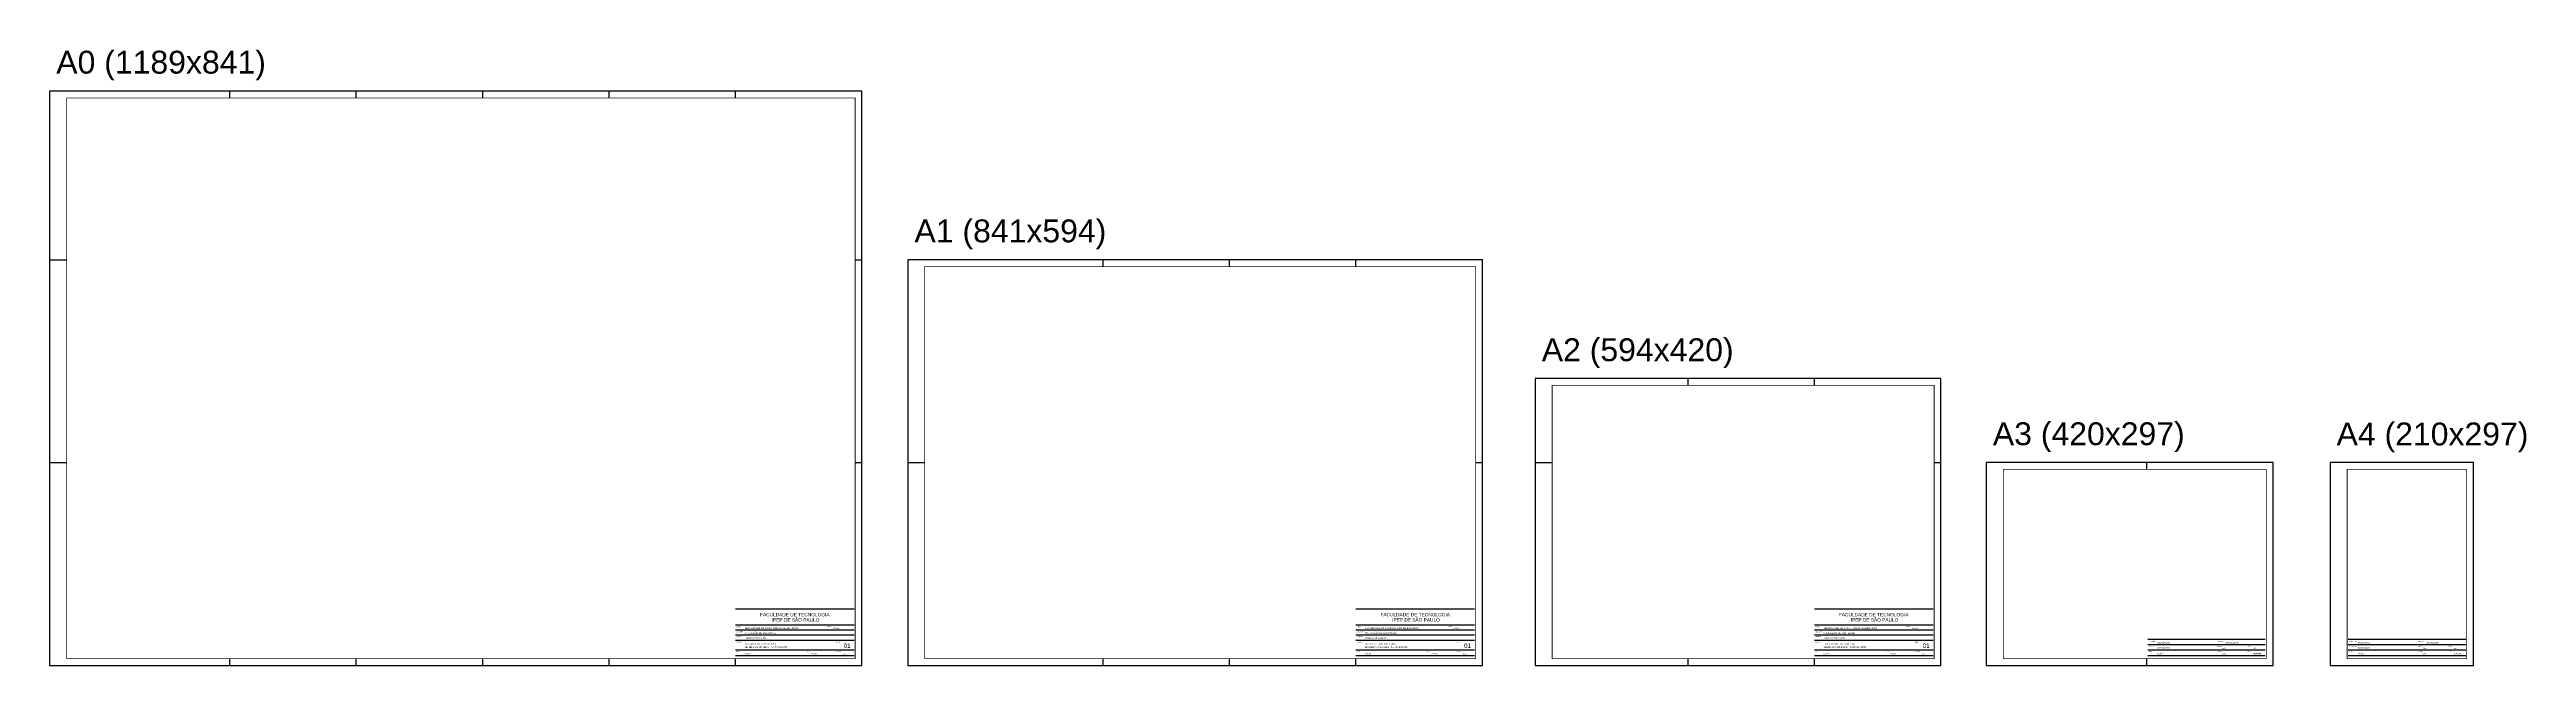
# Paper-space layout 'Folhas ABNT' of a CAD drawing. Header units: millimetres. Extents: x -50 to 3575, y 20 to 922.
import ezdxf

# ---------------------------------------------------------------- set-up
doc = ezdxf.new("R2010")
doc.units = ezdxf.units.MM
doc.layers.add('ARQ-FOLHA', color=7, linetype='Continuous')
doc.styles.add('arial', font='arial.ttf')

# ---------------------------------------------------------------- blocks, each defined once
blk = doc.blocks.new('FOLHA A4')
at = {"layer": 'ARQ-FOLHA'}
for p, q in [((210, 0), (0, 0)), ((0, 0), (0, -297)), ((210, -297), (210, 0)), ((0, -297), (210, -297))]:
    blk.add_line(p, q, dxfattribs=at)
at = {"layer": 'ARQ-FOLHA', "const_width": 1}
blk.add_lwpolyline([(200, -10), (25, -10), (25, -287), (200, -287), (200, -10)], dxfattribs=at)
blk = doc.blocks.new('FOLHA A3')
at = {"layer": 'ARQ-FOLHA'}
for p, q in [((420, 0), (0, 0)), ((0, 0), (0, -297)), ((235, -10), (235, 0)), ((420, -297), (420, 0)), ((235, -297), (235, -287)), ((0, -297), (420, -297))]:
    blk.add_line(p, q, dxfattribs=at)
at = {"layer": 'ARQ-FOLHA', "const_width": 1}
blk.add_lwpolyline([(410, -10), (25, -10), (25, -287), (410, -287), (410, -10)], dxfattribs=at)
blk = doc.blocks.new('FOLHA A2')
at = {"layer": 'ARQ-FOLHA'}
for p, q in [((594, 0), (0, 0)), ((0, 0), (0, -420)), ((224, -10), (224, 0)), ((409, -10), (409, 0)), ((594, -420), (594, 0)), ((0, -123), (25, -123)), ((584, -123), (594, -123)), ((0, -420), (594, -420)), ((224, -420), (224, -410)), ((409, -420), (409, -410))]:
    blk.add_line(p, q, dxfattribs=at)
at = {"layer": 'ARQ-FOLHA', "const_width": 1}
blk.add_lwpolyline([(25, -410), (584, -410), (584, -10), (25, -10), (25, -410)], dxfattribs=at)
blk = doc.blocks.new('FOLHA A1')
at = {"layer": 'ARQ-FOLHA'}
for p, q in [((841, 0), (0, 0)), ((0, 0), (0, -594)), ((286, -10), (286, 0)), ((471, -10), (471, 0)), ((656, -10), (656, 0)), ((841, -594), (841, 0)), ((0, -297), (25, -297)), ((831, -297), (841, -297)), ((0, -594), (841, -594)), ((286, -594), (286, -584)), ((471, -594), (471, -584)), ((656, -594), (656, -584))]:
    blk.add_line(p, q, dxfattribs=at)
at = {"layer": 'ARQ-FOLHA', "const_width": 1}
blk.add_lwpolyline([(25, -10), (25, -584), (831, -584), (831, -10), (25, -10)], dxfattribs=at)
blk = doc.blocks.new('FOLHA A0')
at = {"layer": 'ARQ-FOLHA'}
for p, q in [((1189, 0), (0, 0)), ((0, 0), (0, -841)), ((264, -10), (264, 0)), ((449, -10), (449, 0)), ((634, -10), (634, 0)), ((819, -10), (819, 0)), ((1004, -10), (1004, 0)), ((1189, -841), (1189, 0)), ((0, -247), (25, -247)), ((1179, -247), (1189, -247)), ((0, -544), (25, -544)), ((1179, -544), (1189, -544)), ((264, -841), (264, -831)), ((449, -841), (449, -831)), ((634, -841), (634, -831)), ((819, -841), (819, -831)), ((1004, -841), (1004, -831))]:
    blk.add_line(p, q, dxfattribs=at)
at = {"layer": 'ARQ-FOLHA', "const_width": 1}
blk.add_lwpolyline([(1179, -10), (25, -10), (25, -831), (1179, -831), (1179, -10)], dxfattribs=at)
at = {"layer": 'ARQ-FOLHA'}
blk.add_lwpolyline([(0, -841), (1189, -841)], dxfattribs=at)

psp = doc.layouts.new('Folhas ABNT')

# ---------------------------------------------------------------- linework, layer by layer
at = {"layer": 'ARQ-FOLHA'}
for p, q in [((1127.7, 102.3), (954.2, 102.3)), ((1127.7, 78.8), (954.2, 78.8)), ((2035.6, 102.3), (1862.1, 102.3)), ((2035.6, 78.8), (1862.1, 78.8)), ((2706.7, 102.3), (2533.2, 102.3)), ((2706.7, 78.8), (2533.2, 78.8)), ((1127.7, 71.6), (954.2, 71.6)), ((1127.7, 64.4), (954.2, 64.4)), ((1127.7, 56.7), (954.2, 56.7)), ((1127.7, 42.6), (954.2, 42.6)), ((2035.6, 71.6), (1862.1, 71.6)), ((2035.6, 64.4), (1862.1, 64.4)), ((2035.6, 56.7), (1862.1, 56.7)), ((2035.6, 42.6), (1862.1, 42.6)), ((2706.7, 71.6), (2533.2, 71.6)), ((2706.7, 64.4), (2533.2, 64.4)), ((2706.7, 56.7), (2533.2, 56.7)), ((2706.7, 42.6), (2533.2, 42.6)), ((3192.8, 58), (3020.8, 58)), ((3192.8, 50.3), (3020.8, 50.3)), ((3192.8, 42.6), (3020.8, 42.6)), ((3486.1, 58), (3314.1, 58)), ((3486.1, 50.3), (3314.1, 50.3)), ((3486.1, 42.6), (3314.1, 42.6)), ((1127.7, 34.2), (954.2, 34.2)), ((2035.6, 34.2), (1862.1, 34.2)), ((2706.7, 34.2), (2533.2, 34.2)), ((3192.8, 34.2), (3020.8, 34.2)), ((3486.1, 34.2), (3314.1, 34.2))]:
    psp.add_line(p, q, dxfattribs=at)

# ---------------------------------------------------------------- block references
for name, p in [('FOLHA A0', (-49.8, 861)), ('FOLHA A1', (1206.1, 614)), ('FOLHA A2', (2124.2, 440)), ('FOLHA A3', (2784.3, 317)), ('FOLHA A4', (3287.6, 317))]:
    psp.add_blockref(name, p, dxfattribs=at)

# ---------------------------------------------------------------- texts
at = {"layer": 'ARQ-FOLHA', "style": 'arial'}
for s, height, p in [('A0 (1189x841)', 33.477, (-39.9, 886.5)), ('A1 (841x594)', 33.477, (1216, 639.5)), ('A2 (594x420)', 33.477, (2134, 465.5)), ('A3 (420x297)', 33.477, (2794.1, 342.5)), ('A4 (210x297)', 33.477, (3297.1, 342.2)), ('CURSO:', 1.3, (955.1, 75.9)), ('TECNOLOGIA DA CONSTRUÇÃO DE EDIFÍCIOS', 2.5, (967.2, 73.4)), ('FACULDADE DE TECNOLOGIA ', 5, (990, 92)), ('IPEP DE SÃO PAULO', 5, (1007.1, 84.3)), ('TURMA:', 1.3, (1088.4, 76.3)), ('XXXXX', 2, (1096.6, 73.4)), ('CURSO:', 1.3, (1863, 75.9)), ('TECNOLOGIA DA CONSTRUÇÃO DE EDIFÍCIOS', 2.5, (1875.1, 73.4)), ('FACULDADE DE TECNOLOGIA ', 5, (1897.9, 92)), ('IPEP DE SÃO PAULO', 5, (1915, 84.3)), ('TURMA:', 1.3, (1996.4, 76.3)), ('XXXXX', 2, (2004.5, 73.4)), ('CURSO:', 1.3, (2534, 75.9)), ('TECNOLOGIA DA CONSTRUÇÃO DE EDIFÍCIOS', 2.5, (2546.1, 73.4)), ('FACULDADE DE TECNOLOGIA ', 5, (2568.9, 92)), ('IPEP DE SÃO PAULO', 5, (2586, 84.3)), ('TURMA:', 1.3, (2667.4, 76.3)), ('XXXXX', 2, (2675.5, 73.4)), ('ASSUNTO:', 1.3, (955.1, 53.6)), ('ALUNO:', 1.3, (955.1, 40)), ('DISCIPLINA:', 1.3, (955.1, 68.7)), ('DOCENTE:', 1.3, (955.1, 61.9)), ('APLICAÇÃO DE SOFTWARE', 2.5, (967.2, 66.2)), ('TRABALHO INTERDISCIPLINAR', 2.2, (967.2, 50.3)), ('XXXXX', 2, (967.2, 36.5)), ('ROBERTA VENDRAMINI', 2, (967.2, 59.4)), ('RESIDÊNCIA UNIFAMILIAR - PLANTA E CORTE', 2, (967.2, 45.8)), ('DATA:', 1.3, (1057.6, 40)), ('XXXXX', 2, (1064.4, 36.5)), ('FOLHA:', 1.3, (1101.2, 53.6)), ('ESCALA:', 1.3, (1101.1, 40)), ('1:50', 2, (1110.6, 36.5)), ('ASSUNTO:', 1.3, (1863, 53.6)), ('ALUNO:', 1.3, (1863, 40)), ('DISCIPLINA:', 1.3, (1863, 68.7)), ('DOCENTE:', 1.3, (1863, 61.9)), ('APLICAÇÃO DE SOFTWARE', 2.5, (1875.1, 66.2)), ('TRABALHO INTERDISCIPLINAR', 2.2, (1875.1, 50.3)), ('XXXXX', 2, (1875.1, 36.5)), ('ROBERTA VENDRAMINI', 2, (1875.1, 59.4)), ('RESIDÊNCIA UNIFAMILIAR - PLANTA E CORTE', 2, (1875.1, 45.8)), ('DATA:', 1.3, (1965.5, 40)), ('XXXXX', 2, (1972.3, 36.5)), ('FOLHA:', 1.3, (2009.1, 53.6)), ('ESCALA:', 1.3, (2009, 40)), ('1:50', 2, (2018.5, 36.5)), ('ASSUNTO:', 1.3, (2534, 53.6)), ('ALUNO:', 1.3, (2534, 40)), ('DISCIPLINA:', 1.3, (2534, 68.7)), ('DOCENTE:', 1.3, (2534, 61.9)), ('APLICAÇÃO DE SOFTWARE', 2.5, (2546.1, 66.2)), ('TRABALHO INTERDISCIPLINAR', 2.2, (2546.1, 50.3)), ('XXXXX', 2, (2546.1, 36.5)), ('ROBERTA VENDRAMINI', 2, (2546.1, 59.4)), ('RESIDÊNCIA UNIFAMILIAR - PLANTA E CORTE', 2, (2546.1, 45.8)), ('DATA:', 1.3, (2636.5, 40)), ('XXXXX', 2, (2643.4, 36.5)), ('ESCALA:', 1.3, (2680.1, 40)), ('FOLHA:', 1.3, (2680.1, 53.6)), ('1:50', 2, (2689.6, 36.5)), ('ASSUNTO:', 1.3, (3022.4, 46.9)), ('ALUNO:', 1.3, (3022.4, 40)), ('DISCIPLINA:', 1.3, (3022.4, 54.6)), ('XXXXXXXX', 2.5, (3034.5, 52.1)), ('XXXXXXXX', 2.5, (3034.5, 44.4)), ('XXXXX', 2, (3034.5, 36.5)), ('TURMA:', 1.3, (3122.6, 40)), ('DOCENTE:', 1.3, (3122.7, 54.6)), ('ESCALA:', 1.3, (3122.6, 47.7)), ('XXX', 2, (3129.5, 44.2)), ('XXX', 2, (3129.5, 36.5)), ('XXXXXXXX', 2.5, (3134.8, 52.1)), ('FOLHA:', 1.3, (3166.2, 47.7)), ('DATA:', 1.3, (3166.2, 40)), ('XX', 2, (3175.7, 44.2)), ('00/00/00', 2, (3175.7, 36.5)), ('ASSUNTO:', 1.3, (3315.7, 46.9)), ('ALUNO:', 1.3, (3315.7, 40)), ('DISCIPLINA:', 1.3, (3315.7, 54.6)), ('XXXXXXXX', 2.5, (3327.8, 52.1)), ('XXXXXXXX', 2.5, (3327.8, 44.4)), ('XXXXX', 2, (3327.8, 36.5)), ('TURMA:', 1.3, (3415.9, 40)), ('DOCENTE:', 1.3, (3416, 54.6)), ('ESCALA:', 1.3, (3415.9, 47.7)), ('XXX', 2, (3422.8, 44.2)), ('XXX', 2, (3422.8, 36.5)), ('XXXXXXXX', 2.5, (3428, 52.1)), ('FOLHA:', 1.3, (3459.5, 47.7)), ('DATA:', 1.3, (3459.5, 40)), ('XX', 2, (3469, 44.2)), ('00/00/00', 2, (3469, 36.5))]:
    psp.add_text(s, height=height, dxfattribs=at).set_placement(p)
for p in [(1112.4, 45.8), (2020.3, 45.8), (2691.3, 45.8)]:
    psp.add_attdef('01', p, '01', height=6.5, dxfattribs=at)

doc.saveas('drawing.dxf')
